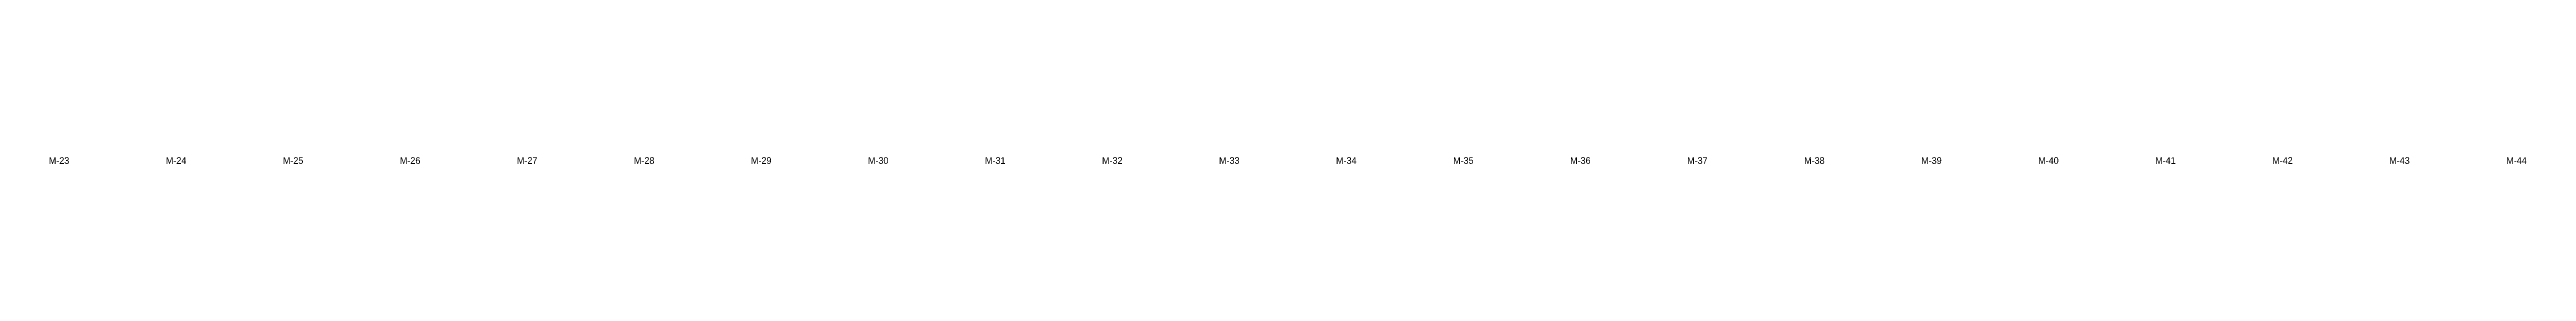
# Model space of a CAD drawing. Header units: metres. Extents: x 305.3 to 390.9, y -184.6 to -119.2.
# Drawn here: x 316.67 to 338.81, y -136.56 to -136.5 of the extents above; entities that cross this region are included whole.
import ezdxf
from ezdxf.enums import TextEntityAlignment as Align

# ---------------------------------------------------------------- set-up
doc = ezdxf.new("R2010")
doc.units = ezdxf.units.M
doc.layers.add('PLAN-CORTE-TEXTOS', color=5, linetype='Continuous')

msp = doc.modelspace()

# ---------------------------------------------------------------- texts
at = {"layer": 'PLAN-CORTE-TEXTOS'}
for s, p in [('M-23', (316.757, -136.528)), ('M-24', (317.803, -136.528)), ('M-25', (318.849, -136.528)), ('M-26', (319.895, -136.528)), ('M-27', (320.941, -136.528)), ('M-28', (321.987, -136.528)), ('M-29', (323.033, -136.528)), ('M-30', (324.079, -136.528)), ('M-31', (325.125, -136.528)), ('M-32', (326.171, -136.528)), ('M-33', (327.217, -136.528)), ('M-34', (328.263, -136.528)), ('M-35', (329.309, -136.528)), ('M-36', (330.355, -136.528)), ('M-37', (331.401, -136.528)), ('M-38', (332.447, -136.528)), ('M-39', (333.493, -136.528)), ('M-40', (334.539, -136.528)), ('M-41', (335.585, -136.528)), ('M-42', (336.631, -136.528)), ('M-43', (337.677, -136.528)), ('M-44', (338.723, -136.528))]:
    msp.add_text(s, height=0.06, dxfattribs=at).set_placement(p, align=Align.MIDDLE_CENTER)

doc.saveas('drawing.dxf')
